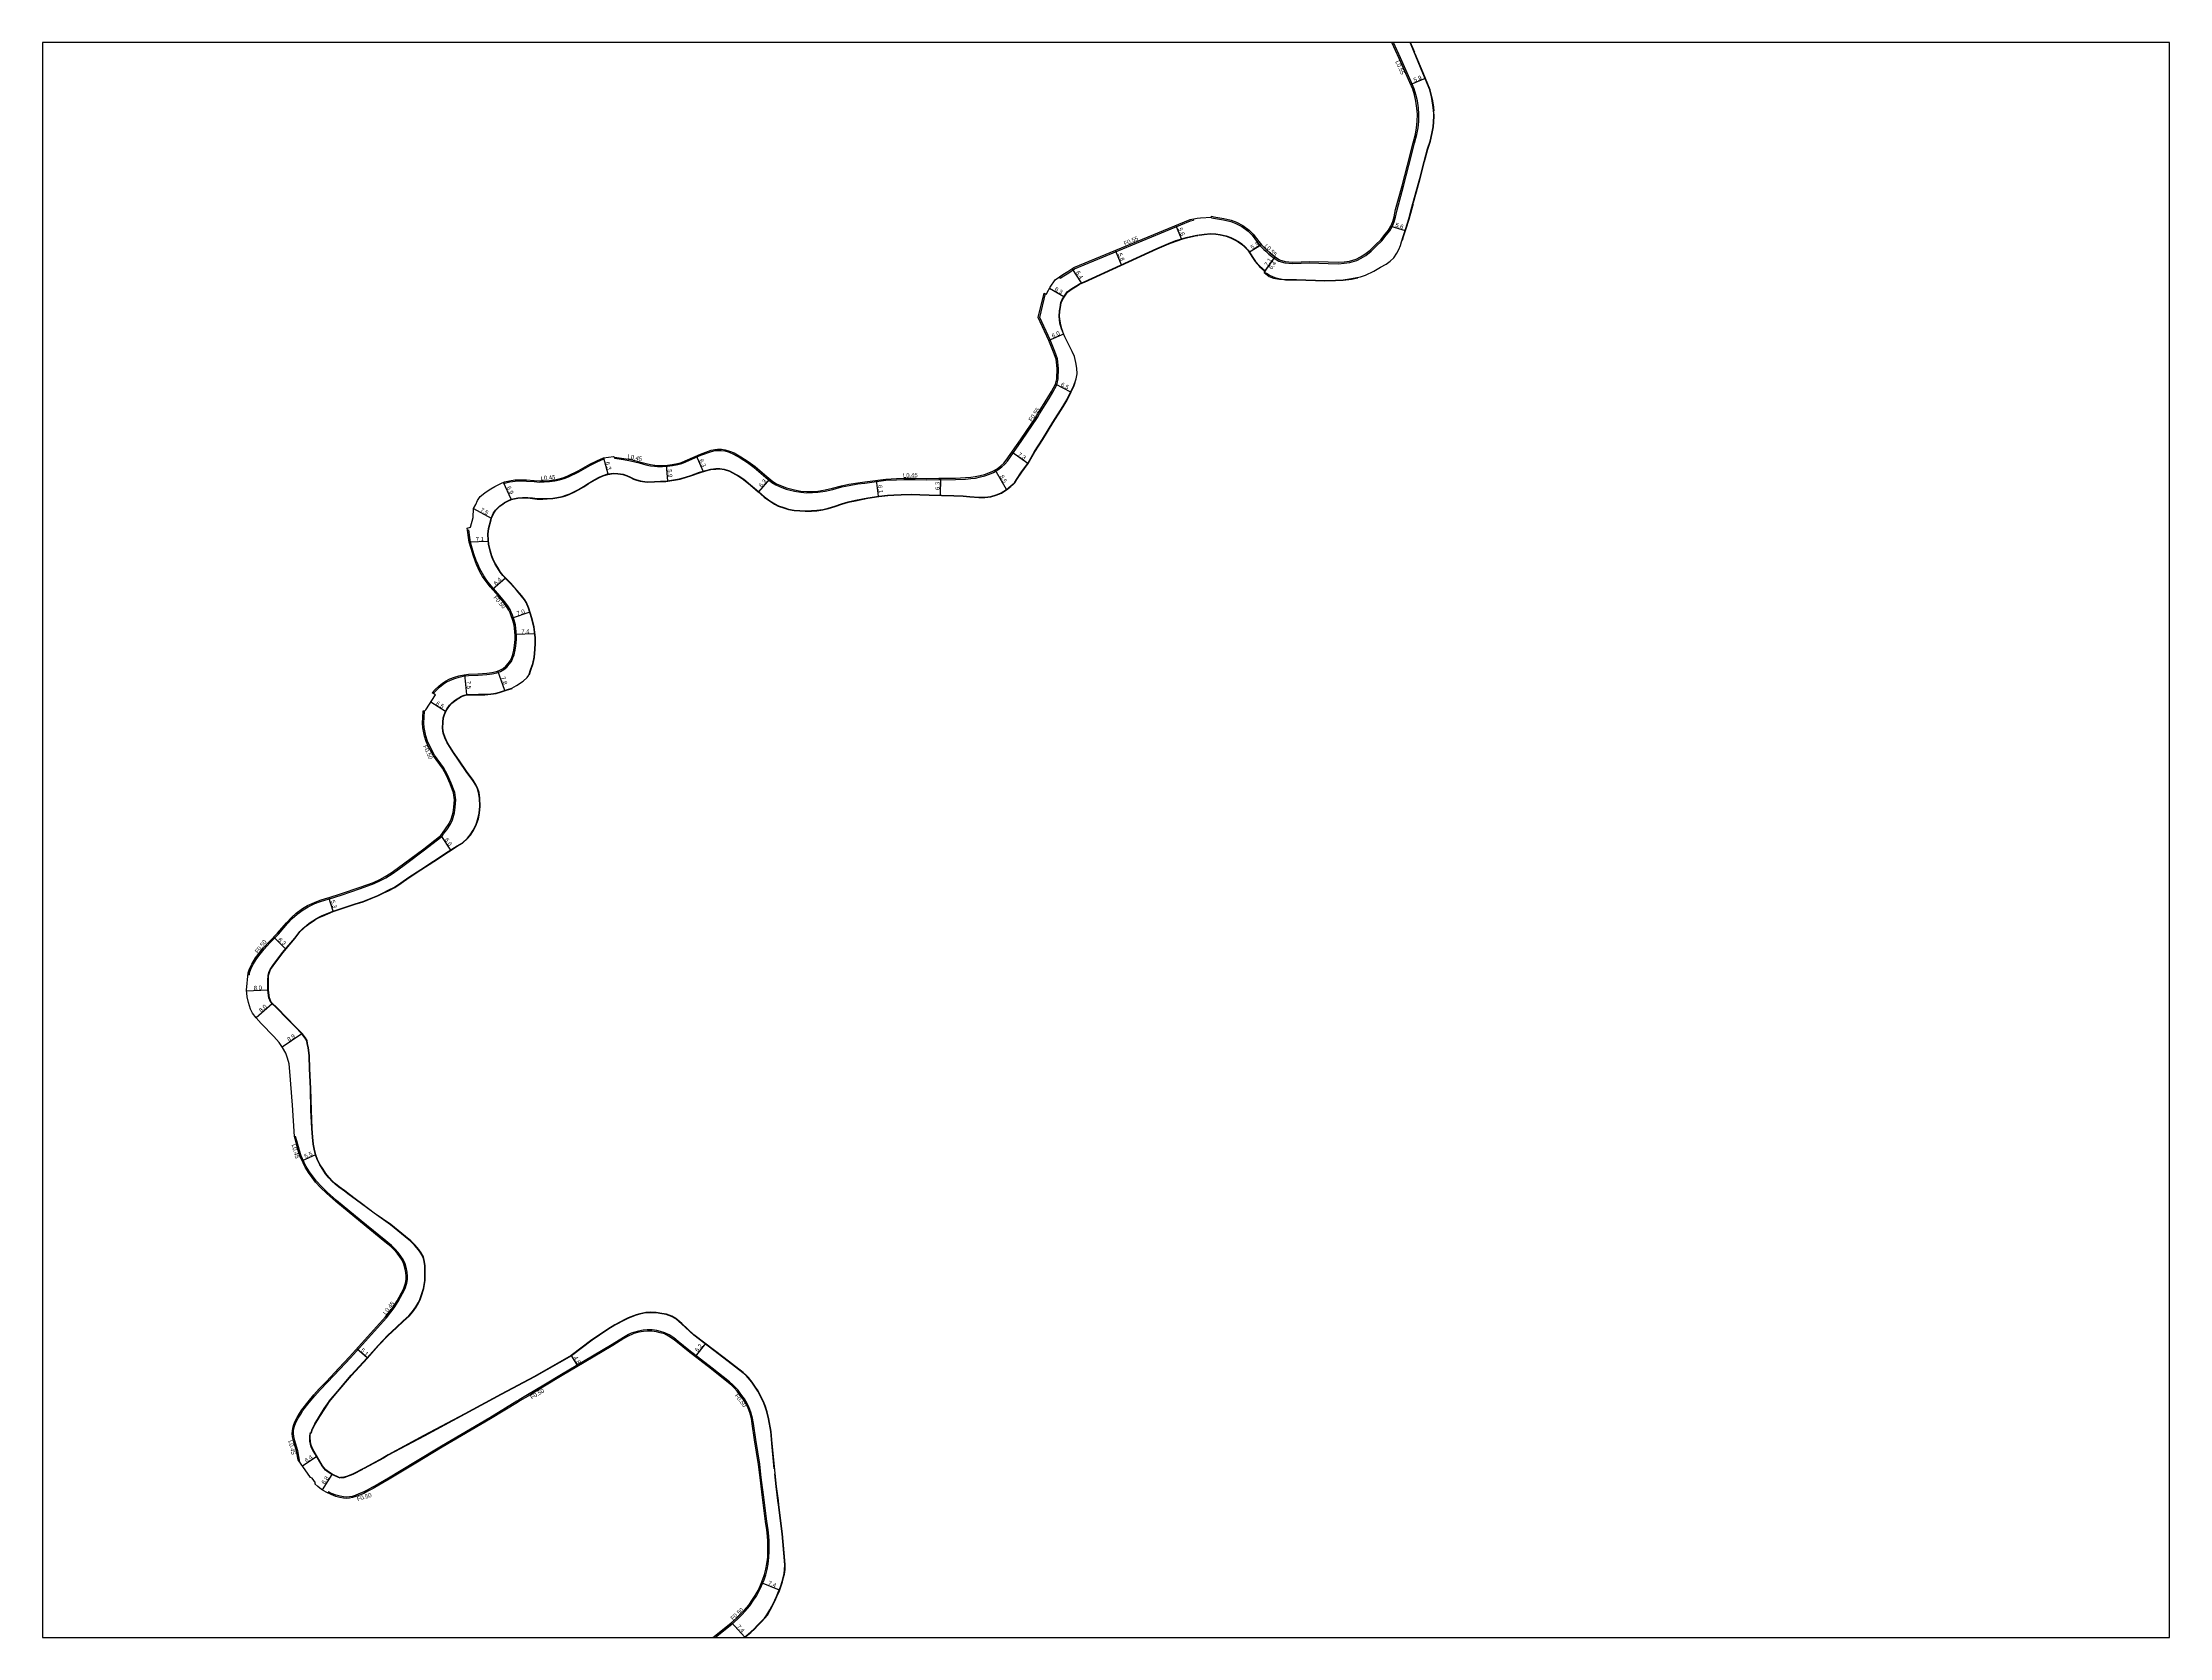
# Model space of a CAD drawing. Header units: metres. Extents: x -24000 to -20000, y -93000 to -89999.
# Drawn here: x -24000 to -23200, y -93000 to -92400 of the extents above; entities that cross this region are included whole.
import ezdxf

# ---------------------------------------------------------------- set-up
doc = ezdxf.new("R2010")
doc.units = ezdxf.units.M
doc.header["$LTSCALE"] = 2.5
for name, color, linetype in [('側溝・桝', 7, 'Continuous'), ('図郭', 7, 'Continuous'), ('幅員', 7, 'Continuous'), ('歩道・分離帯・安全施設', 7, 'Continuous'), ('道路', 7, 'Continuous')]:
    doc.layers.add(name, color=color, linetype=linetype)
doc.styles.get("Standard").update_dxf_attribs({"font": ''})
doc.styles.get('Standard').set_extended_font_data('@MS PGothic')

msp = doc.modelspace()

# ---------------------------------------------------------------- linework, layer by layer
at = {"layer": '側溝・桝'}
for points in [[(-23560.29, -92465.92), (-23559.57, -92466.12), (-23555.81, -92466.7), (-23553.05, -92467.33), (-23551.15, -92468.1), (-23548.86, -92469.25), (-23546.49, -92470.98), (-23545.02, -92472.48), (-23542.98, -92475.17), (-23541.96, -92476.47), (-23540.62, -92477.8), (-23539.86, -92478.54), (-23538.71, -92479.58), (-23536.7, -92481.13), (-23534.94, -92482.21), (-23532.74, -92482.88), (-23529.71, -92483.17), (-23523.48, -92482.93), (-23516.48, -92483.1), (-23512.52, -92483.2), (-23510.39, -92483.02), (-23508.32, -92482.74), (-23505.7, -92481.99), (-23504.01, -92481.14), (-23502.28, -92480.1), (-23500.26, -92478.48), (-23498.29, -92476.53), (-23496.26, -92474.59), (-23494.6, -92472.45), (-23493.28, -92470.86), (-23492.34, -92469.27), (-23491.62, -92467.47), (-23491.06, -92465.71), (-23490.51, -92462.96), (-23488.11, -92454), (-23486.11, -92446.24), (-23483.94, -92437.81), (-23483.04, -92434.58), (-23482.61, -92432.13), (-23482.39, -92429.71), (-23482.33, -92426.89), (-23482.47, -92424.62), (-23482.89, -92421.94), (-23483.44, -92419.5), (-23484.11, -92417.38), (-23485.2, -92414.77), (-23489.25, -92405.74), (-23491.81, -92400)], [(-23617.25, -92488.65), (-23615.91, -92487.74), (-23614.01, -92486.58), (-23611.82, -92485.16), (-23568.24, -92467.07), (-23567.15, -92466.87)], [(-23567.25, -92466.32), (-23567.15, -92466.87)], [(-23662.28, -92564.46), (-23656.58, -92564.4), (-23652.84, -92564.24), (-23650.78, -92564.05), (-23649.11, -92563.83), (-23647.15, -92563.44), (-23645.57, -92563.03), (-23643.82, -92562.4), (-23642.32, -92561.73), (-23640.69, -92560.8), (-23639.15, -92559.65), (-23638.02, -92558.6), (-23637.04, -92557.43), (-23631.72, -92549.73), (-23625.82, -92541.05), (-23625, -92539.74), (-23621.35, -92533.87), (-23619.98, -92531.57), (-23618.52, -92528.72), (-23617.96, -92526.54), (-23617.85, -92522.61), (-23618.2, -92518.95), (-23619.2, -92516.22), (-23620.95, -92511.81), (-23624.92, -92503.44), (-23622.79, -92494.46)], [(-23617.25, -92488.65), (-23617.57, -92488.19)], [(-23826.5, -92565.93), (-23826.06, -92565.75), (-23824.21, -92565.28), (-23822.26, -92565.01), (-23820.02, -92564.92), (-23817.97, -92564.97), (-23815.14, -92565.19), (-23813.02, -92565.34), (-23811.36, -92565.32), (-23809.3, -92565.16), (-23807.33, -92564.91), (-23805.58, -92564.57), (-23803.79, -92564.01), (-23802.19, -92563.39), (-23798.27, -92561.54), (-23793.9, -92559.02), (-23791.34, -92557.75), (-23788.91, -92556.67)], [(-23789.03, -92556.23), (-23788.91, -92556.67)], [(-23784.92, -92556.42), (-23781.47, -92556.88), (-23778.84, -92557.36), (-23775.53, -92558.16), (-23773.06, -92558.84), (-23771.35, -92559.22), (-23769.79, -92559.41), (-23768.7, -92559.53), (-23766.76, -92559.55), (-23764.88, -92559.39), (-23763.06, -92559.14), (-23761.05, -92558.76), (-23759.52, -92558.37), (-23758.07, -92557.79), (-23752.35, -92555.25), (-23748.44, -92553.81), (-23747.04, -92553.49), (-23746.07, -92553.45), (-23744.7, -92553.47), (-23743.32, -92553.65), (-23741.73, -92554.1), (-23740.1, -92554.8), (-23737.58, -92556.19), (-23734.85, -92557.99), (-23732.28, -92559.85), (-23727.89, -92563.65), (-23725.63, -92565.55), (-23724.14, -92566.37), (-23722.57, -92567.09), (-23720.31, -92567.96), (-23719.26, -92568.24), (-23717.21, -92568.77), (-23714.8, -92569.2), (-23712.55, -92569.35), (-23710.43, -92569.33), (-23708.37, -92569.2), (-23705.59, -92568.75), (-23702.77, -92568.14), (-23699.36, -92567.19), (-23696.63, -92566.64), (-23693.32, -92566.06), (-23690.69, -92565.71), (-23682.78, -92564.68), (-23678.76, -92564.46), (-23676.01, -92564.37), (-23671.72, -92564.33), (-23667.66, -92564.48), (-23662.85, -92564.36), (-23662.29, -92564.36)], [(-23784.86, -92555.97), (-23784.92, -92556.42)], [(-23826.5, -92565.93), (-23826.67, -92565.51)], [(-23662.29, -92563.9), (-23662.28, -92564.46)], [(-23853.03, -92644.89), (-23851.95, -92643.72), (-23850.64, -92642.49), (-23849.25, -92641.36), (-23848.17, -92640.67), (-23846.55, -92639.85), (-23844.93, -92639.19), (-23843.32, -92638.69), (-23841.32, -92638.3), (-23839.75, -92638.15), (-23836.2, -92638), (-23832.89, -92637.78), (-23830.92, -92637.5), (-23829.07, -92637.07), (-23827.8, -92636.62), (-23826.44, -92635.88), (-23825.37, -92634.97), (-23824.47, -92633.91), (-23823.67, -92632.81), (-23823.07, -92631.48), (-23822.64, -92630.34), (-23822.21, -92628.63), (-23821.98, -92626.9), (-23821.77, -92624.55), (-23821.76, -92623.15), (-23821.83, -92621.57), (-23821.92, -92620.41), (-23822.14, -92619.11), (-23822.59, -92617.32), (-23823.22, -92615.47), (-23823.68, -92614.3), (-23824.17, -92613.26), (-23825.05, -92611.85), (-23826.18, -92610.24), (-23828.04, -92608.11), (-23831.27, -92604.39), (-23832.41, -92602.96), (-23833.13, -92601.95), (-23834.04, -92600.67), (-23835.04, -92598.88), (-23835.72, -92597.51), (-23836.33, -92596.13), (-23836.84, -92594.82), (-23837.59, -92592.73), (-23838.36, -92590.21), (-23838.99, -92587.9), (-23839.31, -92586.15), (-23839.66, -92583.38)], [(-23840.15, -92583.44), (-23839.66, -92583.38)], [(-23922.18, -92750.76), (-23922.11, -92750.01), (-23921.69, -92748.62), (-23920.89, -92746.94), (-23919.45, -92744.6), (-23918.13, -92742.89), (-23916.65, -92741.06), (-23914.45, -92738.64), (-23911.26, -92735.4), (-23907.9, -92731.47), (-23906.05, -92729.5), (-23904.24, -92727.92), (-23901.92, -92726.23), (-23900.1, -92725.14), (-23897.55, -92723.91), (-23895.43, -92723.12), (-23893.39, -92722.5), (-23892.09, -92722.1), (-23887.72, -92720.72), (-23880.42, -92718.21), (-23875.32, -92716.42), (-23872.88, -92715.28), (-23870.86, -92714.19), (-23868.55, -92712.72), (-23866.38, -92711.19), (-23863.43, -92709.04), (-23856.33, -92703.69), (-23850.36, -92699.12), (-23849.75, -92698.62), (-23849.13, -92697.7), (-23847.98, -92696.14), (-23846.61, -92694.08), (-23845.85, -92692.36), (-23845.1, -92689.78), (-23844.76, -92687.71), (-23844.56, -92684.9), (-23844.97, -92682.19), (-23846.28, -92678.62), (-23847.64, -92675.52), (-23849.16, -92672.72), (-23852.51, -92668.03), (-23854.35, -92664.72), (-23855.23, -92662.78), (-23855.89, -92660.77), (-23856.46, -92657.7), (-23856.61, -92655.89), (-23856.51, -92653.91), (-23856.37, -92651.45)], [(-23922.18, -92750.76), (-23922.68, -92750.71)], [(-23903.19, -92934.11), (-23903.99, -92929.83), (-23905.16, -92925.98), (-23905.5, -92924.43), (-23905.61, -92923.22), (-23905.57, -92922.26), (-23905.44, -92921.34), (-23905.08, -92920.08), (-23904.57, -92918.89), (-23903.82, -92917.5), (-23902.89, -92915.95), (-23902.04, -92914.63), (-23899.76, -92911.63), (-23897.6, -92909.04), (-23895.56, -92906.84), (-23892.88, -92903.99), (-23888.2, -92899.01), (-23884.15, -92894.8), (-23870.66, -92879.74), (-23867.8, -92875.99), (-23866.25, -92873.6), (-23864.55, -92870.62), (-23863.64, -92868.76), (-23863.02, -92866.77), (-23862.75, -92865.39), (-23862.72, -92864.04), (-23862.87, -92862.58), (-23863.12, -92861.3), (-23863.66, -92859.41), (-23864.36, -92857.81), (-23865.19, -92856.53), (-23866.27, -92855.18), (-23867.47, -92853.79), (-23868.73, -92852.57), (-23870.91, -92850.8), (-23880.17, -92843.28), (-23889.37, -92835.59), (-23892.93, -92832.5), (-23895.09, -92830.4), (-23896.95, -92828.37), (-23898.26, -92826.72), (-23899.58, -92824.85), (-23900.82, -92822.83), (-23901.57, -92821.3), (-23902.67, -92818.84), (-23903.36, -92816.8), (-23904.33, -92813.17), (-23904.81, -92811.51)], [(-23905.27, -92811.58), (-23904.81, -92811.51)], [(-23747.06, -93000), (-23746.29, -92999.41), (-23740.75, -92995.02), (-23738.65, -92993.12), (-23736.87, -92991.36), (-23735.66, -92990.07), (-23733.96, -92988.09), (-23732.53, -92986.03), (-23731.52, -92984.45), (-23730.43, -92982.5), (-23729.54, -92980.53), (-23728.62, -92978.28), (-23727.99, -92976.4), (-23727.49, -92974.43), (-23727.1, -92972.41), (-23726.76, -92969.83), (-23726.66, -92967.84), (-23726.72, -92963.78), (-23726.85, -92961.83), (-23727.13, -92959.49), (-23727.56, -92956.31), (-23728.84, -92946.29), (-23729.65, -92939.76), (-23730.22, -92934.84), (-23731.71, -92925.54), (-23732.57, -92919.56), (-23732.91, -92917.49), (-23733.55, -92915.2), (-23734.17, -92913.59), (-23735.04, -92911.74), (-23735.98, -92910.25), (-23737.3, -92908.41), (-23738.35, -92907.01), (-23739.45, -92905.81), (-23740.45, -92904.85), (-23741.65, -92903.89), (-23748.11, -92898.71), (-23756.85, -92891.88), (-23760.86, -92888.67), (-23762.56, -92887.33), (-23764.32, -92886.18), (-23765.89, -92885.37), (-23767.52, -92884.87), (-23769, -92884.51), (-23770.75, -92884.33), (-23772.53, -92884.3), (-23774.08, -92884.44), (-23775.85, -92884.73), (-23777.73, -92885.24), (-23778.55, -92885.56), (-23779.65, -92886.07), (-23781.54, -92887.15), (-23785.79, -92889.73), (-23796.5, -92896.17), (-23804.79, -92901.03), (-23811.42, -92905.06), (-23817.62, -92908.76), (-23820.77, -92910.63), (-23821.58, -92911.15), (-23831.73, -92917.32), (-23849.93, -92928.06), (-23859.78, -92933.97), (-23869.83, -92940.02), (-23873.74, -92942.27), (-23875.87, -92943.51), (-23877.87, -92944.59), (-23879.39, -92945.34), (-23880.98, -92946.01), (-23882.38, -92946.57), (-23883.53, -92946.92), (-23884.59, -92947.13), (-23885.66, -92947.18), (-23886.76, -92947.15), (-23888.05, -92946.9), (-23889.55, -92946.53), (-23891.29, -92945.79), (-23892.48, -92945.24)], [(-23892.48, -92945.24), (-23892.68, -92945.68)]]:
    msp.add_lwpolyline(points, dxfattribs=at)
at = {"layer": '図郭'}
msp.add_lwpolyline([(-24000, -93000), (-23200, -93000), (-23200, -92400), (-24000, -92400)], close=True, dxfattribs=at)
at = {"layer": '幅員', "flags": 128}
for points in [[(-23479.96, -92413.57), (-23485.37, -92415.82)], [(-23571.59, -92473.89), (-23573.72, -92468.75)], [(-23492.85, -92469.02), (-23487.52, -92470.73)], [(-23594.22, -92483.57), (-23596.46, -92478.18)], [(-23541.54, -92476.09), (-23546.02, -92478.86)], [(-23609.19, -92490.45), (-23612.69, -92485.05)], [(-23540.53, -92486.47), (-23536.38, -92480.67)], [(-23540.16, -92485.84), (-23536.38, -92480.67)], [(-23615.88, -92495.69), (-23621.26, -92492.47)], [(-23615.94, -92509.71), (-23621.47, -92512.04)], [(-23613.27, -92531.48), (-23619.05, -92528.52)], [(-23789.03, -92556.23), (-23787.43, -92562.3)], [(-23764.8, -92564.85), (-23765.31, -92558.97)], [(-23751.48, -92561.25), (-23754.04, -92555.5)], [(-23629.45, -92558.31), (-23635.46, -92554.16)], [(-23823.68, -92571.76), (-23826.67, -92565.51)], [(-23730.53, -92569.06), (-23726.48, -92564.24)], [(-23685.52, -92570.69), (-23686.3, -92564.68)], [(-23662.29, -92563.9), (-23662.39, -92570.24)], [(-23637.47, -92568.14), (-23641.71, -92560.73)], [(-23837.86, -92575.35), (-23831.26, -92578.92)], [(-23832.37, -92587.7), (-23839.48, -92588.01)], [(-23825.9, -92601.54), (-23830.75, -92605.74)], [(-23816.72, -92614.34), (-23823.37, -92616.58)], [(-23814.88, -92622.39), (-23822.28, -92622.71)], [(-23840.4, -92645.28), (-23841.15, -92637.79)], [(-23826.13, -92643.74), (-23828.73, -92636.42)], [(-23848.46, -92651.62), (-23854.01, -92648.18)], [(-23850.13, -92698.28), (-23846.58, -92703.81)], [(-23890.71, -92726.74), (-23892.3, -92721.64)], [(-23908.56, -92740.91), (-23913.05, -92736.51)], [(-23915.22, -92756.54), (-23923.24, -92756.84)], [(-23913.62, -92761.6), (-23919.6, -92766.94)], [(-23902.46, -92772.91), (-23909.81, -92777.88)], [(-23897.3, -92818.43), (-23902.36, -92820.68)], [(-23877.9, -92894.84), (-23881.73, -92891.41)], [(-23801.14, -92893.87), (-23798.71, -92898.02)], [(-23750.66, -92889.42), (-23754.5, -92894.33)], [(-23896.89, -92931.93), (-23902.18, -92935.58)], [(-23891.18, -92938.69), (-23894.77, -92944.49)], [(-23722.77, -92982.23), (-23729.61, -92979.43)], [(-23735.88, -92999.91), (-23740.81, -92994.43)]]:
    msp.add_lwpolyline(points, dxfattribs=at)
at = {"layer": '歩道・分離帯・安全施設'}
for points in [[(-23483.86, -92403.8), (-23484.22, -92402.93), (-23485.41, -92400)], [(-23476.59, -92425.88), (-23476.75, -92424.36), (-23477.13, -92421.89), (-23477.45, -92420.34), (-23478.01, -92417.79), (-23480.7, -92411.42), (-23483.66, -92404.27)], [(-23484.3, -92460.18), (-23483.2, -92456.13), (-23481.85, -92451.18), (-23480.22, -92444.8), (-23478.89, -92440.06), (-23477.93, -92437.14), (-23477.29, -92434.27), (-23476.76, -92431.73), (-23476.54, -92427.79), (-23476.52, -92426.93)], [(-23488.48, -92474.38), (-23488.09, -92472.99), (-23487.11, -92469.94), (-23485.96, -92466.4), (-23485.01, -92462.79), (-23484.39, -92460.51)], [(-23616.21, -92508.69), (-23616.63, -92507.68), (-23617.16, -92505.61), (-23617.45, -92503.01), (-23617.34, -92501), (-23617.15, -92499.67), (-23616.81, -92497.9), (-23616.37, -92496.8), (-23615.76, -92495.77), (-23614.44, -92493.86), (-23612.72, -92492.69), (-23610.87, -92491.56), (-23609.92, -92490.94), (-23608.1, -92490.11), (-23580.79, -92477.58), (-23576.38, -92475.68), (-23573.65, -92474.67), (-23571.07, -92473.88), (-23569.78, -92473.51), (-23567.01, -92472.83), (-23565.81, -92472.62), (-23565.49, -92472.57)], [(-23564.77, -92472.45), (-23563.11, -92472.19), (-23560.7, -92472.02), (-23558.7, -92472.1), (-23557.03, -92472.33), (-23554.84, -92472.89), (-23553.14, -92473.51), (-23551.63, -92474.23), (-23550.28, -92474.97), (-23549.02, -92475.87), (-23547.76, -92476.96), (-23546.62, -92478.17), (-23544.92, -92480.92), (-23543.85, -92482.42), (-23542.24, -92484.21), (-23540.35, -92485.87)], [(-23540.22, -92486.46), (-23539.43, -92486.94), (-23538.49, -92487.52), (-23537.32, -92488.06), (-23536.13, -92488.51), (-23534.41, -92488.93), (-23532.5, -92489.23), (-23528.38, -92489.24), (-23517.68, -92489.7), (-23513.68, -92489.55), (-23510.79, -92489.39), (-23507.64, -92488.98), (-23505.23, -92488.46)], [(-23635.35, -92566.6), (-23634.33, -92565.69), (-23633.51, -92564.44), (-23631.62, -92561.61), (-23629.32, -92558.39), (-23626.78, -92553.92), (-23623.76, -92549.3), (-23619.83, -92542.95), (-23616.14, -92537.03), (-23614.65, -92534.51), (-23613.04, -92531.36), (-23612.11, -92529.42), (-23611.56, -92527.89)], [(-23816.89, -92637.68), (-23816.29, -92636.07), (-23815.44, -92633.62), (-23814.94, -92631.29), (-23814.68, -92628.29), (-23814.56, -92626.01), (-23814.57, -92623.93), (-23814.79, -92621.82), (-23815.13, -92619.76), (-23815.9, -92616.37), (-23817.08, -92612.75), (-23817.92, -92610.6), (-23818.56, -92609.61), (-23819.77, -92608.12), (-23821.6, -92605.96), (-23823.86, -92603.34), (-23825.51, -92601.75), (-23826.72, -92600.44), (-23827.74, -92599.19), (-23828.79, -92597.51), (-23829.65, -92596.14), (-23830.5, -92594.37), (-23830.97, -92593.09), (-23831.45, -92591.34), (-23832.15, -92588.73), (-23832.26, -92587.15), (-23832.36, -92584.96), (-23832.14, -92582.84), (-23831.28, -92579.56), (-23831.12, -92578.97), (-23830.2, -92577.02), (-23829.47, -92575.95), (-23827.97, -92574.41), (-23826.82, -92573.63), (-23826.18, -92573.18), (-23824.93, -92572.54), (-23823.63, -92571.9), (-23822.42, -92571.66), (-23821.18, -92571.4), (-23819.46, -92571.3), (-23817.51, -92571.26), (-23815.76, -92571.49), (-23813.91, -92571.74), (-23811.88, -92571.74), (-23810.17, -92571.64), (-23808.04, -92571.51), (-23806.52, -92571.27), (-23804.55, -92570.92), (-23803.12, -92570.47), (-23801.62, -92569.91), (-23799.85, -92569.05), (-23798.38, -92568.25), (-23796.46, -92567.12), (-23794.73, -92566), (-23792.19, -92564.52), (-23790.57, -92563.61), (-23789.12, -92562.98), (-23787.4, -92562.45), (-23785.29, -92562.16), (-23783.66, -92562.24), (-23781.7, -92562.54), (-23780.22, -92563.05), (-23778.89, -92563.63), (-23777.7, -92564.24), (-23776.57, -92564.67), (-23775.17, -92565.04), (-23773.48, -92565.3), (-23772.32, -92565.37), (-23769.81, -92565.32), (-23767.6, -92565.17), (-23765.51, -92565.1)], [(-23765.51, -92565.1), (-23760.18, -92564.25), (-23757.76, -92563.52), (-23756.15, -92562.96), (-23752.86, -92561.82), (-23750.5, -92561.11), (-23748.67, -92560.65), (-23746.76, -92560.45), (-23745.2, -92560.4), (-23743.63, -92560.62), (-23741.64, -92561.21), (-23740.51, -92561.82), (-23739.41, -92562.47), (-23738.22, -92563.13), (-23736.36, -92564.44), (-23733.76, -92566.52), (-23730.82, -92569), (-23728.54, -92571), (-23726.52, -92572.47), (-23724.7, -92573.65), (-23723.25, -92574.37), (-23721.27, -92575.07), (-23719.44, -92575.67), (-23717.29, -92576.06), (-23715.17, -92576.19), (-23713.09, -92576.26), (-23710.8, -92576.25), (-23708.76, -92576.13), (-23706.54, -92575.8), (-23704.4, -92575.26), (-23701.91, -92574.6), (-23699.42, -92573.72), (-23696.9, -92572.94), (-23694.17, -92572.35), (-23689.6, -92571.43), (-23685.46, -92570.83), (-23682.11, -92570.42), (-23679.82, -92570.24), (-23677, -92570.21), (-23673.06, -92570.05), (-23670.06, -92570.19), (-23666.51, -92570.32), (-23661.89, -92570.39), (-23657.29, -92570.56), (-23653.75, -92570.7), (-23651.23, -92570.96), (-23647.89, -92571.15), (-23645.56, -92571.13), (-23643.29, -92570.95), (-23641.28, -92570.26), (-23639.33, -92569.5), (-23637.39, -92568.26), (-23635.7, -92566.9)], [(-23898.87, -92923.15), (-23898.4, -92921.64), (-23897.49, -92919.72), (-23895.71, -92916.88), (-23893.88, -92913.95), (-23892.1, -92911.29), (-23892.04, -92911.2), (-23888.91, -92907.53), (-23883.77, -92901.46), (-23877.79, -92894.94), (-23873.59, -92890.21), (-23870.04, -92886.41), (-23866.83, -92883.46), (-23864.21, -92881.01), (-23862.09, -92879.14), (-23860.78, -92877.47), (-23859.45, -92875.77), (-23858.55, -92874.2), (-23857.99, -92872.96), (-23857.54, -92871.81), (-23856.55, -92868.76), (-23856.11, -92865.71), (-23856.1, -92862.8), (-23856.09, -92860.13), (-23856.3, -92858.51), (-23856.68, -92856.86), (-23857.62, -92855.33), (-23858.52, -92854.04), (-23859.95, -92852.33), (-23861.47, -92850.84), (-23863.5, -92849.15), (-23869.04, -92844.67), (-23875.21, -92840.32), (-23880, -92836.75), (-23881.88, -92835.42), (-23884.53, -92833.35), (-23886.36, -92831.98), (-23888.42, -92830.44), (-23889.8, -92829.3), (-23890.93, -92828.31), (-23892.21, -92827), (-23893.41, -92825.47), (-23894.42, -92823.88), (-23895.54, -92822.14), (-23896.52, -92820.16), (-23897.16, -92818.39), (-23897.72, -92816.32), (-23898.08, -92814.46), (-23898.37, -92811.82), (-23898.6, -92808.52), (-23898.88, -92801.71), (-23899.08, -92793.43), (-23899.4, -92786.02), (-23899.61, -92781.24), (-23899.98, -92778.11), (-23900.28, -92776.61), (-23900.47, -92775.47), (-23901.15, -92774.41), (-23902.34, -92772.82), (-23905.03, -92770.1), (-23908.26, -92766.8), (-23911.65, -92763.31), (-23914.05, -92760.98), (-23914.68, -92759.33), (-23915.07, -92756.53), (-23915.06, -92752.82), (-23914.98, -92751.03), (-23914.69, -92749.83), (-23914.31, -92748.77), (-23913.28, -92747.35), (-23909.62, -92742.39), (-23905.01, -92736.97), (-23903.07, -92734.48), (-23901.87, -92733.31), (-23900.66, -92732.28), (-23899.57, -92731.45), (-23898.27, -92730.49), (-23897.17, -92729.75), (-23895.75, -92729.07), (-23894.73, -92728.6), (-23890.66, -92726.88), (-23886.12, -92725.39), (-23882.35, -92724.14), (-23879.42, -92723.25), (-23876.35, -92722), (-23873.85, -92721.03), (-23871.61, -92719.87), (-23869.89, -92719.07), (-23867.53, -92717.83), (-23865.1, -92716.29), (-23862.1, -92714.1), (-23857.67, -92711.23), (-23852.86, -92708.06), (-23847.35, -92704.48), (-23844.02, -92702.34), (-23841.98, -92701.16), (-23840.11, -92699.43), (-23839, -92698.17), (-23837.92, -92696.42), (-23836.75, -92694.08), (-23836.07, -92692.06), (-23835.62, -92689.88), (-23835.36, -92687.28), (-23835.48, -92684.22), (-23835.82, -92682.07), (-23836.23, -92680.7), (-23836.91, -92679.33), (-23838.06, -92677.5), (-23840.52, -92674.12), (-23843.15, -92670.23), (-23845.56, -92666.79), (-23846.54, -92665.14), (-23847.68, -92663.39), (-23848.56, -92661.47), (-23849.14, -92659.72), (-23849.46, -92657.94), (-23849.32, -92655.69), (-23849.13, -92654.03), (-23848.84, -92652.97), (-23848.33, -92651.69), (-23847.68, -92650.65), (-23846.8, -92649.35), (-23846, -92648.54), (-23845.11, -92647.82), (-23844.21, -92647.09), (-23843.38, -92646.61), (-23842.4, -92646.04), (-23841.32, -92645.67), (-23840.39, -92645.43), (-23838.69, -92645.41), (-23836.06, -92645.34), (-23833.58, -92645.33), (-23831.37, -92645.16), (-23829.41, -92644.88), (-23827.75, -92644.4), (-23825.44, -92643.69), (-23823.41, -92643.01)], [(-23724.76, -92936.51), (-23725.73, -92927.07), (-23726.07, -92922.47), (-23726.94, -92917.75), (-23727.56, -92915.16), (-23728.23, -92913.18), (-23728.94, -92911.25), (-23730.04, -92909.05), (-23730.99, -92907.29), (-23731.91, -92905.89), (-23733.27, -92904), (-23734.56, -92902.35), (-23735.38, -92901.51), (-23736.58, -92900.4), (-23743.77, -92894.91), (-23755.07, -92886.22), (-23759.64, -92882), (-23761.85, -92880.15), (-23763.39, -92879.25), (-23765.38, -92878.55), (-23767.08, -92878.27), (-23769.21, -92877.88), (-23771.23, -92877.83), (-23773.07, -92877.88), (-23775.35, -92878.38), (-23776.66, -92878.71), (-23779.62, -92879.85), (-23780.87, -92880.55), (-23784.71, -92882.52), (-23787.34, -92884.18), (-23790.47, -92886.24), (-23793.25, -92888.2), (-23801.06, -92894), (-23814.91, -92901.95), (-23827.45, -92908.65), (-23841.13, -92915.99), (-23856.52, -92924.22), (-23869.95, -92931.47), (-23871.77, -92932.52), (-23878.97, -92936.41), (-23879.29, -92936.58)], [(-23888.17, -92939.91), (-23891.11, -92938.56), (-23892.46, -92937.74), (-23893.44, -92936.93), (-23894.09, -92936.19), (-23894.65, -92935.39), (-23896.07, -92933.01), (-23898.21, -92929.46), (-23898.77, -92928.29), (-23899.13, -92927.24), (-23899.26, -92926.17), (-23899.33, -92925.02), (-23899.31, -92924.14), (-23899.15, -92923.12)], [(-23879.67, -92936.77), (-23883.31, -92938.69), (-23885.62, -92939.59), (-23886.69, -92939.89), (-23887.57, -92939.97), (-23887.87, -92939.98)], [(-23736.27, -93000), (-23735.39, -92999.38), (-23733.72, -92998.05), (-23732.25, -92996.66), (-23731.18, -92995.55), (-23729.56, -92993.83), (-23728.43, -92992.69), (-23727.51, -92991.48), (-23726.46, -92989.66), (-23725.7, -92988.24), (-23724.58, -92986.03), (-23723.89, -92984.54), (-23723.12, -92982.73), (-23722.44, -92980.94), (-23721.8, -92978.98), (-23721.38, -92977.42), (-23721.07, -92976.11), (-23720.87, -92974.45), (-23720.84, -92972.62), (-23721.14, -92968.23), (-23721.81, -92961.06), (-23723.19, -92950.09), (-23723.39, -92948.53), (-23724.08, -92943.18), (-23724.57, -92938.38)]]:
    msp.add_lwpolyline(points, dxfattribs=at)
at = {"layer": '道路'}
for points in [[(-23747.85, -93000), (-23746.59, -92999.03), (-23741.06, -92994.65), (-23738.98, -92992.77), (-23737.21, -92991.03), (-23736.01, -92989.75), (-23734.34, -92987.8), (-23732.93, -92985.77), (-23731.94, -92984.21), (-23730.86, -92982.28), (-23729.98, -92980.34), (-23729.06, -92978.11), (-23728.45, -92976.26), (-23727.96, -92974.32), (-23727.57, -92972.33), (-23727.24, -92969.79), (-23727.14, -92967.83), (-23727.2, -92963.8), (-23727.33, -92961.88), (-23727.6, -92959.55), (-23728.04, -92956.37), (-23729.32, -92946.35), (-23730.12, -92939.82), (-23730.7, -92934.91), (-23732.18, -92925.61), (-23733.05, -92919.63), (-23733.37, -92917.6), (-23734.01, -92915.35), (-23734.62, -92913.78), (-23735.46, -92911.97), (-23736.37, -92910.52), (-23737.69, -92908.69), (-23738.72, -92907.31), (-23739.8, -92906.15), (-23740.76, -92905.21), (-23741.95, -92904.26), (-23748.4, -92899.08), (-23757.14, -92892.26), (-23761.15, -92889.04), (-23762.83, -92887.72), (-23764.56, -92886.6), (-23766.07, -92885.82), (-23767.65, -92885.34), (-23769.08, -92884.98), (-23770.77, -92884.81), (-23772.51, -92884.78), (-23774.02, -92884.92), (-23775.74, -92885.2), (-23777.58, -92885.69), (-23778.36, -92886), (-23779.43, -92886.49), (-23781.3, -92887.57), (-23785.54, -92890.14), (-23796.25, -92896.58), (-23804.55, -92901.45), (-23811.17, -92905.47), (-23817.38, -92909.17), (-23820.52, -92911.04), (-23821.32, -92911.56), (-23831.48, -92917.73), (-23849.68, -92928.47), (-23859.54, -92934.38), (-23869.59, -92940.43), (-23873.5, -92942.68), (-23875.64, -92943.93), (-23877.65, -92945.02), (-23879.19, -92945.78), (-23880.8, -92946.45), (-23882.22, -92947.02), (-23883.41, -92947.39), (-23884.53, -92947.61), (-23885.66, -92947.66), (-23886.81, -92947.63), (-23888.16, -92947.37), (-23889.7, -92946.99), (-23891.49, -92946.22), (-23893.34, -92945.38), (-23895.02, -92944.34), (-23896.51, -92943.23), (-23897.6, -92942.21), (-23897.27, -92941.79), (-23898.53, -92940.06), (-23899.27, -92939.8), (-23903.84, -92933.17), (-23904.44, -92929.94), (-23905.61, -92926.09), (-23905.96, -92924.5), (-23906.07, -92923.24), (-23906.03, -92922.21), (-23905.89, -92921.24), (-23905.52, -92919.93), (-23904.99, -92918.69), (-23904.22, -92917.27), (-23903.29, -92915.7), (-23902.42, -92914.36), (-23900.12, -92911.34), (-23897.94, -92908.74), (-23895.9, -92906.52), (-23893.22, -92903.67), (-23888.53, -92898.69), (-23884.49, -92894.49), (-23871.01, -92879.44), (-23868.18, -92875.73), (-23866.65, -92873.36), (-23864.96, -92870.4), (-23864.07, -92868.59), (-23863.47, -92866.66), (-23863.21, -92865.34), (-23863.19, -92864.06), (-23863.33, -92862.65), (-23863.58, -92861.4), (-23864.1, -92859.57), (-23864.77, -92858.03), (-23865.57, -92856.81), (-23866.63, -92855.48), (-23867.81, -92854.11), (-23869.04, -92852.91), (-23871.21, -92851.16), (-23880.46, -92843.64), (-23889.67, -92835.94), (-23893.24, -92832.85), (-23895.43, -92830.73), (-23897.3, -92828.67), (-23898.63, -92827), (-23899.96, -92825.11), (-23901.23, -92823.06), (-23901.99, -92821.5), (-23903.1, -92819.01), (-23903.8, -92816.94), (-23904.77, -92813.3), (-23905.27, -92811.58), (-23905.94, -92799.72), (-23906.93, -92787.14), (-23907.28, -92784.24), (-23907.82, -92782.06), (-23908.54, -92780.17), (-23909.72, -92778), (-23910.97, -92776.15), (-23912.97, -92773.91), (-23917.75, -92769.01), (-23919.63, -92766.91), (-23921.02, -92765.12), (-23921.75, -92763.6), (-23922.52, -92761.18), (-23923.03, -92758.94), (-23923.21, -92757.58), (-23923.25, -92756.5), (-23922.6, -92749.92), (-23922.15, -92748.44), (-23921.33, -92746.7), (-23919.86, -92744.32), (-23918.52, -92742.59), (-23917.03, -92740.74), (-23914.81, -92738.3), (-23911.63, -92735.06), (-23908.27, -92731.14), (-23906.39, -92729.15), (-23904.55, -92727.53), (-23902.19, -92725.81), (-23900.33, -92724.7), (-23897.75, -92723.45), (-23895.59, -92722.65), (-23893.53, -92722.03), (-23892.24, -92721.63), (-23887.88, -92720.25), (-23880.58, -92717.75), (-23875.51, -92715.96), (-23873.1, -92714.84), (-23871.11, -92713.76), (-23868.83, -92712.31), (-23866.67, -92710.78), (-23863.72, -92708.64), (-23856.63, -92703.29), (-23850.67, -92698.73), (-23850.13, -92698.28), (-23849.54, -92697.42), (-23848.38, -92695.85), (-23847.04, -92693.84), (-23846.32, -92692.18), (-23845.58, -92689.67), (-23845.25, -92687.66), (-23845.06, -92684.92), (-23845.46, -92682.31), (-23846.74, -92678.81), (-23848.09, -92675.73), (-23849.58, -92672.98), (-23852.93, -92668.3), (-23854.79, -92664.94), (-23855.69, -92662.96), (-23856.38, -92660.89), (-23856.95, -92657.77), (-23857.1, -92655.9), (-23857, -92653.88), (-23856.86, -92651.42), (-23856.26, -92651.45), (-23855.79, -92651.04), (-23852.25, -92645.34), (-23853.47, -92644.64), (-23852.3, -92643.37), (-23850.97, -92642.12), (-23849.54, -92640.96), (-23848.42, -92640.24), (-23846.75, -92639.4), (-23845.09, -92638.72), (-23843.44, -92638.21), (-23841.39, -92637.81), (-23839.79, -92637.65), (-23836.23, -92637.5), (-23832.94, -92637.29), (-23831.01, -92637.01), (-23829.21, -92636.59), (-23828.01, -92636.17), (-23826.72, -92635.47), (-23825.72, -92634.61), (-23824.86, -92633.6), (-23824.1, -92632.56), (-23823.53, -92631.29), (-23823.11, -92630.19), (-23822.7, -92628.53), (-23822.47, -92626.85), (-23822.27, -92624.52), (-23822.26, -92623.16), (-23822.32, -92621.6), (-23822.42, -92620.47), (-23822.63, -92619.21), (-23823.07, -92617.46), (-23823.69, -92615.64), (-23824.14, -92614.49), (-23824.61, -92613.5), (-23825.46, -92612.13), (-23826.57, -92610.54), (-23828.42, -92608.43), (-23831.65, -92604.7), (-23832.8, -92603.26), (-23833.54, -92602.24), (-23834.46, -92600.93), (-23835.48, -92599.11), (-23836.17, -92597.72), (-23836.79, -92596.32), (-23837.31, -92595), (-23838.06, -92592.88), (-23838.83, -92590.34), (-23839.48, -92588.01), (-23839.8, -92586.23), (-23840.16, -92583.4), (-23840.25, -92582.67), (-23839.05, -92582.37), (-23838.01, -92578.67), (-23837.86, -92575.35), (-23837.03, -92573.81), (-23836.41, -92572.33), (-23835.4, -92570.78), (-23833.65, -92569.43), (-23831.95, -92568.24), (-23831.43, -92567.95), (-23829.88, -92567.05), (-23828.14, -92566.15), (-23827.57, -92565.87), (-23826.2, -92565.32), (-23824.3, -92564.83), (-23822.3, -92564.55), (-23820.03, -92564.46), (-23817.95, -92564.51), (-23815.11, -92564.74), (-23813.01, -92564.88), (-23811.38, -92564.87), (-23809.35, -92564.71), (-23807.4, -92564.46), (-23805.69, -92564.13), (-23803.94, -92563.58), (-23802.37, -92562.97), (-23798.48, -92561.14), (-23794.12, -92558.62), (-23791.54, -92557.33), (-23789.03, -92556.23), (-23785.19, -92555.74), (-23784.86, -92555.97), (-23781.4, -92556.43), (-23778.75, -92556.92), (-23775.42, -92557.71), (-23772.94, -92558.4), (-23771.28, -92558.77), (-23769.74, -92558.96), (-23768.67, -92559.08), (-23766.78, -92559.09), (-23764.93, -92558.93), (-23763.13, -92558.69), (-23761.15, -92558.31), (-23759.66, -92557.94), (-23758.25, -92557.37), (-23752.52, -92554.83), (-23748.57, -92553.37), (-23747.09, -92553.04), (-23746.07, -92553), (-23744.67, -92553.02), (-23743.23, -92553.2), (-23741.58, -92553.67), (-23739.9, -92554.39), (-23737.34, -92555.8), (-23734.59, -92557.62), (-23731.99, -92559.49), (-23727.6, -92563.3), (-23725.37, -92565.17), (-23723.94, -92565.96), (-23722.4, -92566.67), (-23720.17, -92567.52), (-23719.15, -92567.8), (-23717.12, -92568.32), (-23714.75, -92568.75), (-23712.54, -92568.89), (-23710.45, -92568.88), (-23708.43, -92568.75), (-23705.68, -92568.31), (-23702.88, -92567.7), (-23699.47, -92566.75), (-23696.72, -92566.19), (-23693.39, -92565.61), (-23690.75, -92565.26), (-23682.82, -92564.23), (-23678.78, -92564.01), (-23676.02, -92563.92), (-23671.71, -92563.87), (-23667.66, -92564.03), (-23662.86, -92563.91), (-23656.6, -92563.84), (-23652.88, -92563.68), (-23650.84, -92563.49), (-23649.2, -92563.28), (-23647.27, -92562.89), (-23645.74, -92562.49), (-23644.03, -92561.88), (-23642.58, -92561.23), (-23640.99, -92560.32), (-23639.51, -92559.22), (-23638.43, -92558.21), (-23637.49, -92557.09), (-23632.18, -92549.41), (-23626.29, -92540.75), (-23625.48, -92539.44), (-23621.83, -92533.58), (-23620.48, -92531.3), (-23619.05, -92528.52), (-23618.52, -92526.46), (-23618.41, -92522.63), (-23618.76, -92519.08), (-23619.72, -92516.42), (-23621.47, -92512.04), (-23625.51, -92503.5), (-23623.32, -92494.26), (-23622.44, -92494.6), (-23622.18, -92494.02), (-23620.99, -92492.02), (-23619.08, -92489.22), (-23616.21, -92487.27), (-23614.31, -92486.1), (-23612.09, -92484.66), (-23568.35, -92466.52), (-23565.73, -92466.05), (-23564.49, -92465.92), (-23560.29, -92465.67), (-23560.28, -92465.34), (-23559.45, -92465.57), (-23555.7, -92466.14), (-23552.88, -92466.79), (-23550.92, -92467.58), (-23548.57, -92468.77), (-23546.12, -92470.56), (-23544.59, -92472.12), (-23542.54, -92474.83), (-23541.54, -92476.09), (-23540.23, -92477.39), (-23539.48, -92478.13), (-23538.34, -92479.15), (-23536.38, -92480.67), (-23534.71, -92481.69), (-23532.63, -92482.32), (-23529.69, -92482.61), (-23523.49, -92482.37), (-23516.46, -92482.54), (-23512.53, -92482.63), (-23510.45, -92482.46), (-23508.44, -92482.19), (-23505.9, -92481.46), (-23504.28, -92480.64), (-23502.6, -92479.63), (-23500.64, -92478.06), (-23498.68, -92476.12), (-23496.68, -92474.21), (-23495.04, -92472.1), (-23493.74, -92470.53), (-23492.85, -92469.02), (-23492.15, -92467.28), (-23491.6, -92465.57), (-23491.06, -92462.83), (-23488.66, -92453.85), (-23486.65, -92446.1), (-23484.48, -92437.67), (-23483.59, -92434.46), (-23483.17, -92432.06), (-23482.95, -92429.67), (-23482.89, -92426.9), (-23483.03, -92424.68), (-23483.45, -92422.05), (-23483.98, -92419.65), (-23484.64, -92417.58), (-23485.71, -92414.99), (-23489.77, -92405.97), (-23492.43, -92400)], [(-23736.01, -93000), (-23735.3, -92999.5), (-23733.63, -92998.16), (-23732.14, -92996.76), (-23731.07, -92995.65), (-23729.45, -92993.94), (-23728.32, -92992.79), (-23727.38, -92991.56), (-23726.33, -92989.73), (-23725.57, -92988.31), (-23724.45, -92986.1), (-23723.76, -92984.6), (-23722.98, -92982.79), (-23722.3, -92980.99), (-23721.66, -92979.03), (-23721.24, -92977.45), (-23720.92, -92976.13), (-23720.72, -92974.46), (-23720.69, -92972.61), (-23720.99, -92968.22), (-23721.66, -92961.05), (-23723.04, -92950.07), (-23723.24, -92948.51), (-23723.93, -92943.16), (-23725.58, -92927.06), (-23725.92, -92922.46), (-23726.79, -92917.72), (-23727.42, -92915.12), (-23728.09, -92913.13), (-23728.81, -92911.19), (-23729.9, -92908.98), (-23730.87, -92907.21), (-23731.78, -92905.8), (-23733.15, -92903.91), (-23734.45, -92902.26), (-23735.28, -92901.41), (-23736.49, -92900.29), (-23743.68, -92894.8), (-23754.97, -92886.11), (-23759.54, -92881.89), (-23761.76, -92880.03), (-23763.33, -92879.11), (-23765.34, -92878.4), (-23767.06, -92878.12), (-23769.19, -92877.73), (-23771.23, -92877.68), (-23773.08, -92877.73), (-23775.39, -92878.24), (-23776.71, -92878.57), (-23779.68, -92879.72), (-23780.94, -92880.42), (-23784.78, -92882.39), (-23787.42, -92884.05), (-23790.56, -92886.12), (-23793.34, -92888.08), (-23801.14, -92893.87), (-23814.98, -92901.82), (-23827.53, -92908.52), (-23841.2, -92915.86), (-23856.59, -92924.08), (-23870.03, -92931.34), (-23871.84, -92932.39), (-23879.04, -92936.28), (-23883.37, -92938.56), (-23885.67, -92939.45), (-23886.72, -92939.74), (-23887.58, -92939.82), (-23887.97, -92939.83), (-23888.1, -92940.11), (-23891.18, -92938.69), (-23892.54, -92937.86), (-23893.54, -92937.04), (-23894.21, -92936.28), (-23894.77, -92935.47), (-23896.2, -92933.08), (-23898.34, -92929.54), (-23898.91, -92928.35), (-23899.27, -92927.27), (-23899.41, -92926.18), (-23899.48, -92925.02), (-23899.46, -92924.12), (-23899.27, -92922.95), (-23898.98, -92922.99), (-23898.54, -92921.59), (-23897.62, -92919.65), (-23895.83, -92916.8), (-23894.01, -92913.87), (-23892.23, -92911.2), (-23892.16, -92911.11), (-23889.02, -92907.43), (-23883.89, -92901.36), (-23877.9, -92894.84), (-23873.7, -92890.11), (-23870.15, -92886.3), (-23866.93, -92883.35), (-23864.31, -92880.9), (-23862.2, -92879.04), (-23860.9, -92877.38), (-23859.58, -92875.68), (-23858.68, -92874.13), (-23858.12, -92872.91), (-23857.69, -92871.76), (-23856.7, -92868.72), (-23856.26, -92865.7), (-23856.25, -92862.79), (-23856.24, -92860.14), (-23856.45, -92858.54), (-23856.82, -92856.92), (-23857.75, -92855.41), (-23858.64, -92854.13), (-23860.06, -92852.43), (-23861.57, -92850.95), (-23863.6, -92849.27), (-23869.14, -92844.79), (-23875.3, -92840.44), (-23880.08, -92836.87), (-23881.97, -92835.54), (-23884.62, -92833.47), (-23886.45, -92832.1), (-23888.51, -92830.56), (-23889.89, -92829.41), (-23891.04, -92828.42), (-23892.33, -92827.1), (-23893.54, -92825.56), (-23894.54, -92823.96), (-23895.67, -92822.22), (-23896.66, -92820.21), (-23897.3, -92818.43), (-23897.87, -92816.35), (-23898.23, -92814.48), (-23898.52, -92811.84), (-23898.75, -92808.53), (-23899.03, -92801.72), (-23899.23, -92793.43), (-23899.55, -92786.03), (-23899.76, -92781.25), (-23900.13, -92778.13), (-23900.42, -92776.63), (-23900.61, -92775.53), (-23901.28, -92774.5), (-23902.46, -92772.91), (-23905.14, -92770.21), (-23908.37, -92766.9), (-23911.76, -92763.41), (-23914.18, -92761.07), (-23914.83, -92759.37), (-23915.22, -92756.54), (-23915.21, -92752.82), (-23915.13, -92751), (-23914.83, -92749.79), (-23914.44, -92748.7), (-23913.4, -92747.26), (-23909.74, -92742.3), (-23905.13, -92736.88), (-23903.18, -92734.38), (-23901.97, -92733.2), (-23900.76, -92732.17), (-23899.66, -92731.33), (-23898.36, -92730.37), (-23897.25, -92729.62), (-23895.81, -92728.93), (-23894.79, -92728.46), (-23890.71, -92726.74), (-23886.17, -92725.25), (-23882.4, -92724), (-23879.47, -92723.11), (-23876.41, -92721.86), (-23873.91, -92720.89), (-23871.67, -92719.73), (-23869.96, -92718.93), (-23867.6, -92717.7), (-23865.18, -92716.16), (-23862.19, -92713.98), (-23857.75, -92711.1), (-23852.95, -92707.93), (-23847.43, -92704.36), (-23844.1, -92702.22), (-23842.07, -92701.04), (-23840.21, -92699.33), (-23839.13, -92698.08), (-23838.05, -92696.34), (-23836.89, -92694.02), (-23836.21, -92692.02), (-23835.77, -92689.86), (-23835.51, -92687.27), (-23835.63, -92684.24), (-23835.96, -92682.1), (-23836.37, -92680.75), (-23837.04, -92679.4), (-23838.19, -92677.58), (-23840.64, -92674.21), (-23843.27, -92670.31), (-23845.69, -92666.87), (-23846.67, -92665.22), (-23847.81, -92663.46), (-23848.7, -92661.52), (-23849.28, -92659.75), (-23849.61, -92657.95), (-23849.47, -92655.68), (-23849.28, -92654), (-23848.98, -92652.92), (-23848.46, -92651.62), (-23847.81, -92650.57), (-23846.92, -92649.25), (-23846.1, -92648.43), (-23845.2, -92647.7), (-23844.29, -92646.97), (-23843.46, -92646.48), (-23842.46, -92645.9), (-23841.36, -92645.53), (-23840.4, -92645.28), (-23838.7, -92645.26), (-23836.06, -92645.19), (-23833.59, -92645.18), (-23831.38, -92645.01), (-23829.44, -92644.73), (-23827.79, -92644.26), (-23825.48, -92643.54), (-23823.47, -92642.88), (-23821.71, -92641.89), (-23819.23, -92640.25), (-23817.7, -92638.88), (-23817.15, -92637.94), (-23816.44, -92636.02), (-23815.59, -92633.58), (-23815.09, -92631.27), (-23814.83, -92628.28), (-23814.71, -92626.01), (-23814.72, -92623.94), (-23814.94, -92621.84), (-23815.27, -92619.79), (-23816.04, -92616.41), (-23817.23, -92612.8), (-23818.06, -92610.67), (-23818.68, -92609.7), (-23819.89, -92608.22), (-23821.72, -92606.06), (-23823.97, -92603.45), (-23825.61, -92601.85), (-23826.84, -92600.54), (-23827.86, -92599.27), (-23828.92, -92597.59), (-23829.79, -92596.22), (-23830.64, -92594.43), (-23831.12, -92593.14), (-23831.59, -92591.38), (-23832.3, -92588.75), (-23832.41, -92587.15), (-23832.51, -92584.96), (-23832.29, -92582.82), (-23831.43, -92579.53), (-23831.26, -92578.92), (-23830.33, -92576.95), (-23829.58, -92575.86), (-23828.06, -92574.29), (-23826.91, -92573.51), (-23826.25, -92573.06), (-23825, -92572.4), (-23823.68, -92571.76), (-23822.45, -92571.51), (-23821.2, -92571.25), (-23819.47, -92571.15), (-23817.5, -92571.11), (-23815.74, -92571.34), (-23813.9, -92571.59), (-23811.88, -92571.59), (-23810.17, -92571.49), (-23808.06, -92571.36), (-23806.54, -92571.12), (-23804.59, -92570.78), (-23803.17, -92570.33), (-23801.68, -92569.77), (-23799.92, -92568.91), (-23798.45, -92568.12), (-23796.54, -92566.99), (-23794.81, -92565.87), (-23792.26, -92564.39), (-23790.63, -92563.48), (-23789.17, -92562.84), (-23787.43, -92562.3), (-23785.29, -92562.01), (-23783.65, -92562.09), (-23781.66, -92562.39), (-23780.17, -92562.91), (-23778.83, -92563.5), (-23777.64, -92564.1), (-23776.53, -92564.53), (-23775.14, -92564.89), (-23773.47, -92565.15), (-23772.31, -92565.22), (-23769.81, -92565.17), (-23767.6, -92565.02), (-23765.53, -92564.95), (-23763.44, -92564.66), (-23760.47, -92564.18), (-23757.81, -92563.38), (-23756.2, -92562.82), (-23752.9, -92561.68), (-23750.54, -92560.96), (-23748.69, -92560.5), (-23746.77, -92560.3), (-23745.19, -92560.25), (-23743.59, -92560.47), (-23741.58, -92561.07), (-23740.44, -92561.69), (-23739.34, -92562.34), (-23738.15, -92563.01), (-23736.27, -92564.32), (-23733.66, -92566.4), (-23730.73, -92568.89), (-23728.45, -92570.88), (-23726.44, -92572.35), (-23724.62, -92573.52), (-23723.19, -92574.23), (-23721.22, -92574.93), (-23719.4, -92575.53), (-23717.28, -92575.91), (-23715.16, -92576.04), (-23713.09, -92576.11), (-23710.8, -92576.1), (-23708.78, -92575.98), (-23706.57, -92575.65), (-23704.44, -92575.12), (-23701.95, -92574.46), (-23699.47, -92573.57), (-23696.94, -92572.8), (-23694.2, -92572.21), (-23689.63, -92571.28), (-23685.48, -92570.68), (-23682.13, -92570.27), (-23679.83, -92570.09), (-23677, -92570.06), (-23673.06, -92569.9), (-23670.05, -92570.04), (-23666.51, -92570.17), (-23661.88, -92570.25), (-23657.28, -92570.41), (-23653.74, -92570.55), (-23651.22, -92570.81), (-23647.89, -92571), (-23645.57, -92570.98), (-23643.32, -92570.8), (-23641.33, -92570.12), (-23639.4, -92569.37), (-23637.47, -92568.14), (-23635.62, -92566.64), (-23634.44, -92565.59), (-23633.63, -92564.36), (-23631.75, -92561.53), (-23629.45, -92558.31), (-23626.9, -92553.84), (-23623.89, -92549.22), (-23619.96, -92542.87), (-23616.27, -92536.96), (-23614.78, -92534.44), (-23613.17, -92531.29), (-23612.25, -92529.36), (-23611.21, -92526.49), (-23610.87, -92524.65), (-23610.92, -92522.5), (-23611.3, -92520.36), (-23611.87, -92518.16), (-23612.74, -92516.22), (-23614.31, -92512.91), (-23615.53, -92510.69), (-23616.78, -92507.73), (-23617.31, -92505.63), (-23617.6, -92503.02), (-23617.49, -92500.99), (-23617.3, -92499.64), (-23616.95, -92497.86), (-23616.51, -92496.73), (-23615.88, -92495.69), (-23614.55, -92493.75), (-23612.8, -92492.56), (-23610.95, -92491.44), (-23609.99, -92490.81), (-23608.16, -92489.97), (-23580.86, -92477.44), (-23576.44, -92475.54), (-23573.7, -92474.53), (-23571.11, -92473.74), (-23569.81, -92473.36), (-23567.04, -92472.69), (-23565.84, -92472.47), (-23563.12, -92472.04), (-23560.7, -92471.87), (-23558.68, -92471.95), (-23557, -92472.19), (-23554.8, -92472.75), (-23553.08, -92473.38), (-23551.57, -92474.1), (-23550.2, -92474.84), (-23548.93, -92475.75), (-23547.66, -92476.86), (-23546.5, -92478.08), (-23544.8, -92480.83), (-23543.74, -92482.32), (-23542.14, -92484.11), (-23540.16, -92485.84), (-23540.53, -92486.47), (-23538.61, -92487.98), (-23537.03, -92488.69), (-23534.71, -92489.08), (-23528.38, -92489.09), (-23517.68, -92489.55), (-23513.69, -92489.4), (-23510.8, -92489.24), (-23507.66, -92488.83), (-23504.3, -92488.11), (-23502.38, -92487.48), (-23499.25, -92485.95), (-23496.69, -92484.46), (-23494.58, -92483.38), (-23493.12, -92482.24), (-23491.74, -92480.97), (-23490.64, -92479.29), (-23489.82, -92477.92), (-23489.29, -92476.35), (-23488.8, -92474.94), (-23488.24, -92472.95), (-23487.26, -92469.9), (-23486.11, -92466.35), (-23485.16, -92462.76), (-23483.35, -92456.09), (-23481.99, -92451.14), (-23480.37, -92444.76), (-23479.04, -92440.01), (-23478.07, -92437.1), (-23477.44, -92434.24), (-23476.91, -92431.71), (-23476.69, -92427.79), (-23476.66, -92426.7), (-23476.9, -92424.38), (-23477.28, -92421.92), (-23477.59, -92420.38), (-23478.15, -92417.83), (-23480.84, -92411.48), (-23484.35, -92402.99), (-23485.57, -92400)]]:
    msp.add_lwpolyline(points, dxfattribs=at)

# ---------------------------------------------------------------- texts
at = {"layer": '側溝・桝'}
for s, rotation, p in [('L0.55', 294.19812, (-23491.24, -92407.2)), ('F0.55', 22.53234, (-23592.92, -92476.44)), ('L0.55', 315.19511, (-23540.57, -92476.71)), ('F0.55', 55.77474, (-23627.94, -92542.73)), ('L0.45', 349.52459, (-23780.06, -92556.42)), ('L0.45', 4.49393, (-23812.61, -92564.71)), ('L0.45', 1.84631, (-23676.32, -92563.68)), ('F0.50', 310.92715, (-23830.5, -92608.86)), ('F0.50', 294.56202, (-23856.93, -92664.71)), ('F0.50', 52.40236, (-23919.02, -92742.82)), ('L0.45', 284.95224, (-23906.33, -92814.63)), ('L0.45', 52.63741, (-23870.83, -92878.79)), ('F0.50', 30.67864, (-23815.96, -92910.48)), ('F0.50', 306.72956, (-23739.73, -92909.05)), ('L0.45', 282.58995, (-23907.53, -92925.97)), ('F0.50', 16.91868, (-23881.47, -92948.73)), ('F0.50', 42.02781, (-23740.33, -92993.66))]:
    msp.add_text(s, height=1.6, rotation=rotation, dxfattribs=at).set_placement(p)
at = {"layer": '幅員'}
for s, rotation, p in [('5.9', 22.56866, (-23483.94, -92414.95)), ('5.6', 292.53234, (-23572.91, -92470.04)), ('5.6', 342.19433, (-23491.32, -92469.24)), ('5.8', 292.53234, (-23595.6, -92479.59)), ('5.3', 31.67909, (-23545, -92477.93)), ('6.4', 302.92295, (-23611.44, -92486.52)), ('7.1', 54.44927, (-23539.3, -92484.32)), ('6.4', 53.87593, (-23537.65, -92485.5)), ('6.3', 329.11021, (-23619.54, -92493.21)), ('6.0', 22.86905, (-23620, -92511.15)), ('6.5', 332.90612, (-23617.18, -92529.19)), ('6.3', 284.73769, (-23788.31, -92557.97)), ('6.3', 293.95315, (-23753.05, -92557.11)), ('7.3', 325.372, (-23633.35, -92555.31)), ('6.9', 295.5545, (-23825.5, -92567.38)), ('5.9', 274.89631, (-23764.92, -92560.61)), ('6.3', 49.94806, (-23729.52, -92567.47)), ('6.1', 277.40746, (-23685.81, -92566.54)), ('6.3', 89.08255, (-23662.61, -92568.34)), ('8.5', 299.76928, (-23640.01, -92563.2)), ('7.5', 331.59078, (-23835.55, -92576.31)), ('7.1', 2.52164, (-23837.04, -92587.66)), ('6.4', 40.92715, (-23829.47, -92604.3)), ('7.0', 18.69746, (-23821.34, -92615.63)), ('7.4', 2.45294, (-23819.87, -92622.35)), ('7.8', 289.5636, (-23827.62, -92638.8)), ('6.5', 328.17067, (-23852.19, -92649.02)), ('7.5', 275.70751, (-23840.66, -92640.25)), ('6.6', 302.70397, (-23848.83, -92699.84)), ('5.3', 287.29144, (-23891.65, -92722.89)), ('6.3', 315.55297, (-23911.54, -92737.64)), ('8.0', 2.204, (-23920.54, -92756.49)), ('8.0', 41.80012, (-23917.75, -92764.96)), ('8.9', 34.02195, (-23907.33, -92775.91)), ('5.5', 23.98681, (-23901.1, -92819.85)), ('5.1', 318.14591, (-23880.49, -92892.19)), ('4.8', 300.41383, (-23800.37, -92894.69)), ('6.2', 52.03151, (-23753.56, -92892.73)), ('6.4', 34.57006, (-23900.75, -92934.29)), ('6.8', 58.27452, (-23893.86, -92942.55)), ('7.4', 337.69196, (-23727.28, -92980.11)), ('7.4', 312.02781, (-23739.02, -92996.04))]:
    msp.add_text(s, height=1.6, rotation=rotation, dxfattribs=at).set_placement(p)

doc.saveas('drawing.dxf')
